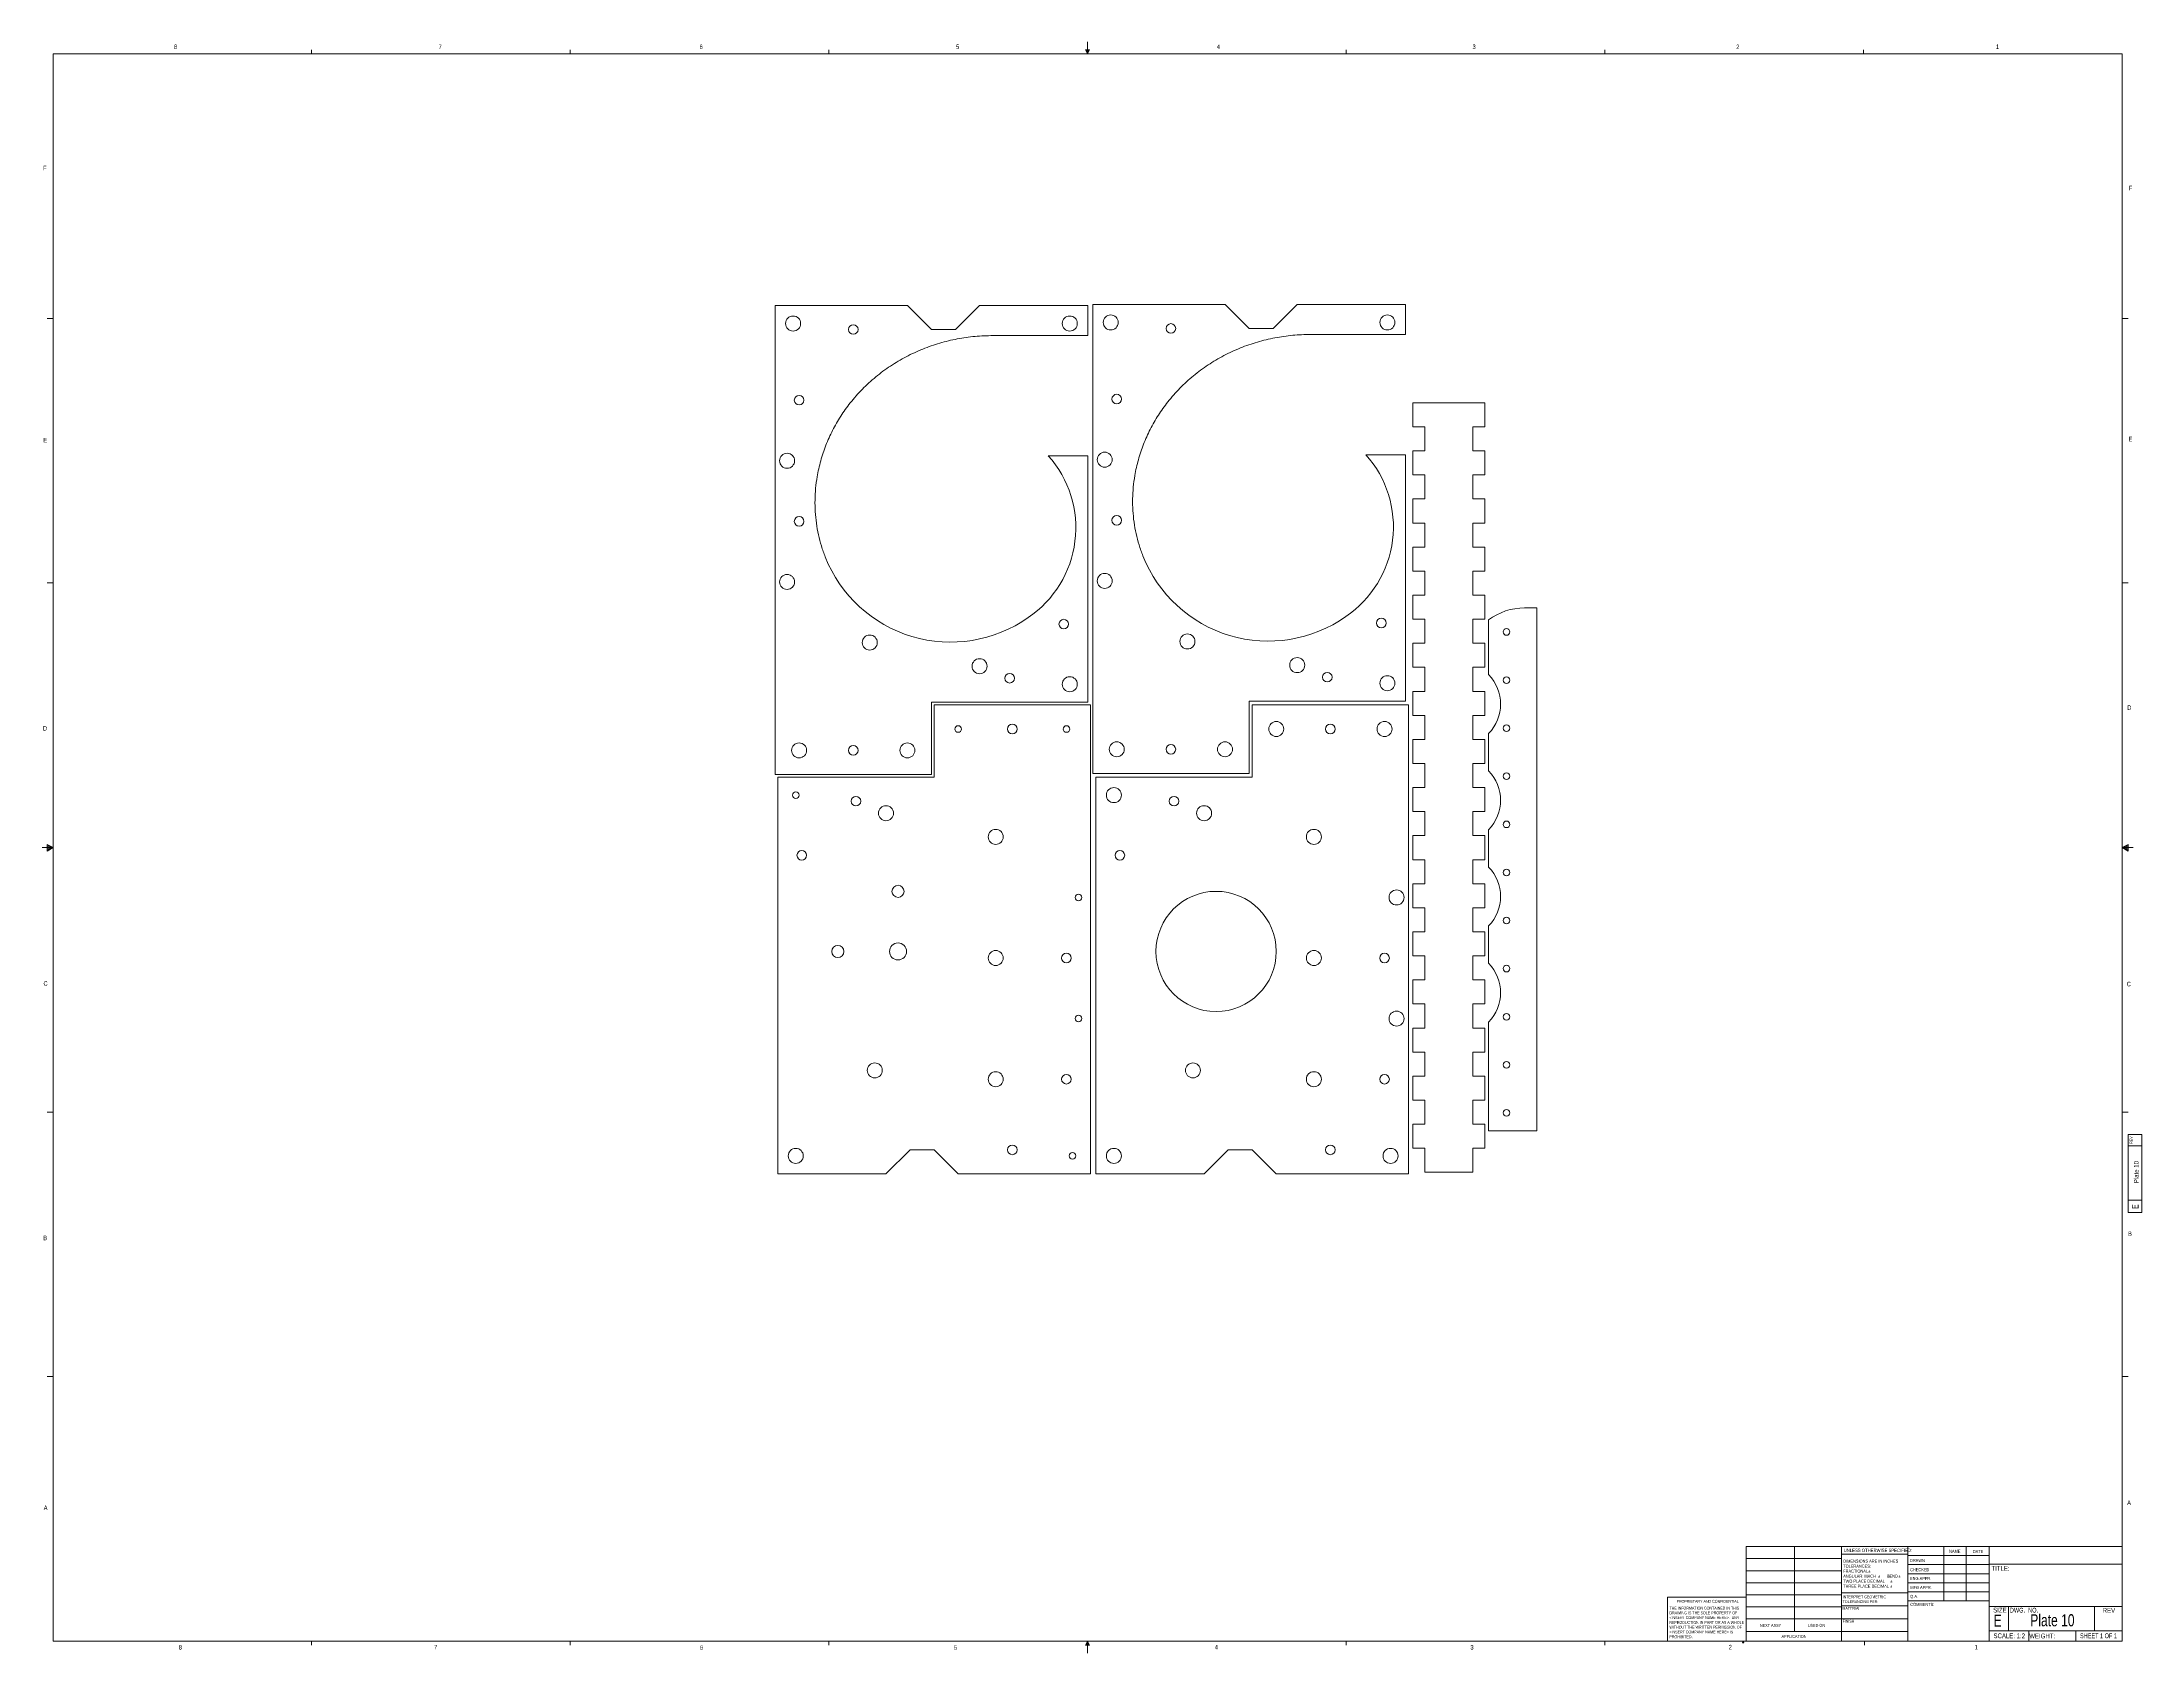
# Model space of a CAD drawing. Header units: inches. Extents: x 0.3 to 43.9, y 0.2 to 33.7.
import ezdxf

# ---------------------------------------------------------------- set-up
doc = ezdxf.new("R2010")
doc.units = ezdxf.units.IN
doc.header["$MEASUREMENT"] = 0
doc.styles.add('SLDTEXTSTYLE0', font='TXT', dxfattribs={"width": 0.75})
doc.styles.add('SLDTEXTSTYLE1', font='TXT', dxfattribs={"width": 0.6875})
doc.styles.add('SLDTEXTSTYLE2', font='TXT', dxfattribs={"width": 0.694444})

# ---------------------------------------------------------------- blocks, each defined once
blk = doc.blocks.new('SW_NOTE_0')
at = {"color": 0, "linetype": 'Continuous', "lineweight": 0, "char_height": 0.06, "attachment_point": 1, "style": 'SLDTEXTSTYLE0'}
for s, insert in [('INTERPRET GEOMETRIC', (0, 0.077)), ('TOLERANCING PER:', (0, -0.022))]:
    blk.add_mtext(s, dxfattribs=dict(at, insert=insert))
blk = doc.blocks.new('SW_NOTE_1')
at = {"color": 0, "linetype": 'Continuous', "lineweight": 0, "char_height": 0.065, "attachment_point": 1, "style": 'SLDTEXTSTYLE0'}
for s, insert in [('DIMENSIONS ARE IN INCHES', (0, 0.084)), ('ANGULAR: MACH', (0, -0.229)), ('TOLERANCES:', (0, -0.021)), ('TWO PLACE DECIMAL', (0, -0.334)), ('FRACTIONAL', (0, -0.125)), ('%%p', (0.518, -0.125)), ('%%p', (0.723, -0.229)), ('BEND', (0.907, -0.229)), ('%%p', (0.979, -0.334)), ('%%p', (1.148, -0.229)), ('THREE PLACE DECIMAL', (0, -0.438)), ('%%p', (0.974, -0.438))]:
    blk.add_mtext(s, dxfattribs=dict(at, insert=insert))
blk = doc.blocks.new('SW_NOTE_2')
at = {"color": 0, "linetype": 'Continuous', "lineweight": 0, "char_height": 0.06, "attachment_point": 1, "style": 'SLDTEXTSTYLE0'}
for s, insert in [('THE INFORMATION CONTAINED IN THIS', (0, 0.077)), ('WITHOUT THE WRITTEN PERMISSION OF', (0, -0.32)), ('<INSERT COMPANY NAME HERE>.  ANY', (0, -0.121)), ('<INSERT COMPANY NAME HERE> IS', (0, -0.42)), ('DRAWING IS THE SOLE PROPERTY OF', (0, -0.022)), ('REPRODUCTION IN PART OR AS A WHOLE', (0, -0.221)), ('PROHIBITED.', (0, -0.519))]:
    blk.add_mtext(s, dxfattribs=dict(at, insert=insert))

msp = doc.modelspace()

# ---------------------------------------------------------------- linework, layer by layer
at = {"color": 7, "linetype": 'Continuous', "lineweight": 0}
for p, q in [((22.023, 33.411), (22.023, 33.658)), ((0.523, 33.411), (43.523, 33.411)), ((0.523, 33.411), (0.523, 0.411)), ((5.898, 33.411), (5.898, 33.495)), ((11.273, 33.411), (11.273, 33.495)), ((16.648, 33.411), (16.648, 33.495)), ((21.981, 33.496), (22.067, 33.496)), ((22.023, 33.411), (21.981, 33.496)), ((22.023, 33.411), (21.989, 33.496)), ((22.023, 33.411), (22.009, 33.496)), ((22.023, 33.411), (22.036, 33.496)), ((22.023, 33.411), (22.046, 33.496)), ((22.023, 33.411), (22.067, 33.496)), ((27.398, 33.411), (27.398, 33.495)), ((32.773, 33.411), (32.773, 33.495)), ((38.148, 33.411), (38.148, 33.495)), ((43.523, 0.411), (43.523, 33.411)), ((0.523, 27.911), (0.398, 27.911)), ((43.523, 27.911), (43.648, 27.911)), ((0.523, 22.411), (0.398, 22.411)), ((43.523, 22.411), (43.648, 22.411)), ((0.523, 16.911), (0.294, 16.911)), ((0.399, 16.976), (0.399, 16.837)), ((0.523, 16.911), (0.399, 16.976)), ((0.399, 16.958), (0.523, 16.911)), ((0.399, 16.934), (0.523, 16.911)), ((0.399, 16.837), (0.523, 16.911)), ((0.399, 16.865), (0.523, 16.911)), ((0.399, 16.891), (0.523, 16.911)), ((43.523, 16.911), (43.647, 16.976)), ((43.647, 16.958), (43.523, 16.911)), ((43.647, 16.934), (43.523, 16.911)), ((43.647, 16.891), (43.523, 16.911)), ((43.647, 16.865), (43.523, 16.911)), ((43.647, 16.837), (43.523, 16.911)), ((43.523, 16.911), (43.752, 16.911)), ((43.647, 16.976), (43.647, 16.837)), ((0.523, 11.411), (0.398, 11.411)), ((43.523, 11.411), (43.648, 11.411)), ((43.648, 10.943), (43.937, 10.943)), ((43.648, 10.943), (43.648, 9.32)), ((43.937, 10.943), (43.937, 9.32)), ((43.937, 10.71), (43.648, 10.71)), ((43.648, 9.576), (43.937, 9.576)), ((43.648, 9.32), (43.937, 9.32)), ((0.523, 5.911), (0.398, 5.911)), ((43.523, 5.911), (43.648, 5.911)), ((35.714, 2.375), (43.523, 2.375)), ((35.714, 0.411), (35.714, 2.375)), ((36.712, 2.375), (36.712, 0.607)), ((37.691, 0.411), (37.691, 2.375)), ((39.073, 2.221), (37.691, 2.221)), ((39.073, 2.375), (39.073, 0.411)), ((39.073, 2.187), (40.764, 2.187)), ((39.817, 2.375), (39.817, 1.25)), ((40.285, 2.375), (40.285, 1.25)), ((40.764, 2.375), (40.764, 0.411)), ((35.714, 2.125), (37.691, 2.125)), ((35.714, 1.875), (37.691, 1.875)), ((39.073, 2), (40.764, 2)), ((39.073, 1.812), (40.764, 1.812)), ((40.764, 2.008), (43.523, 2.008)), ((34.077, 0.411), (34.077, 1.325)), ((35.714, 1.325), (34.077, 1.325)), ((35.714, 1.625), (37.691, 1.625)), ((35.714, 1.375), (37.691, 1.375)), ((37.691, 1.414), (39.073, 1.414)), ((40.764, 1.625), (39.073, 1.625)), ((40.764, 1.437), (39.073, 1.437)), ((35.714, 1.125), (37.691, 1.125)), ((35.714, 0.875), (37.691, 0.875)), ((37.691, 1.144), (39.073, 1.144)), ((37.691, 0.874), (39.073, 0.874)), ((40.764, 1.25), (39.073, 1.25)), ((40.764, 1.13), (43.523, 1.13)), ((41.16, 1.13), (41.16, 0.623)), ((42.951, 1.13), (42.951, 0.623)), ((35.714, 0.607), (39.073, 0.607)), ((40.764, 0.623), (43.523, 0.623)), ((41.587, 0.623), (41.587, 0.411)), ((42.559, 0.623), (42.559, 0.411)), ((43.523, 0.411), (0.523, 0.411)), ((5.898, 0.411), (5.898, 0.326)), ((11.273, 0.411), (11.273, 0.326)), ((16.648, 0.411), (16.648, 0.326)), ((22.023, 0.411), (21.981, 0.325)), ((21.981, 0.325), (22.067, 0.325)), ((22.023, 0.411), (21.989, 0.325)), ((22.023, 0.411), (22.009, 0.325)), ((22.023, 0.411), (22.023, 0.163)), ((22.023, 0.411), (22.067, 0.325)), ((22.023, 0.411), (22.046, 0.325)), ((22.023, 0.411), (22.036, 0.325)), ((27.398, 0.411), (27.398, 0.326)), ((32.773, 0.411), (32.773, 0.326)), ((35.634, 0.376), (35.648, 0.411)), ((35.66, 0.376), (35.634, 0.376)), ((35.648, 0.411), (35.66, 0.376)), ((38.173, 0.411), (38.173, 0.326))]:
    msp.add_line(p, q, dxfattribs=at)
at = {"color": 7, "linetype": 'Continuous', "lineweight": 15}
for p, q in [((15.529, 28.18), (15.529, 18.43)), ((18.279, 28.18), (15.529, 28.18)), ((18.279, 28.18), (18.779, 27.68)), ((19.279, 27.68), (19.779, 28.18)), ((22.029, 28.18), (19.779, 28.18)), ((22.029, 27.555), (22.029, 28.18)), ((22.13, 28.202), (22.13, 18.452)), ((24.88, 28.202), (22.13, 28.202)), ((24.88, 28.202), (25.38, 27.702)), ((25.88, 27.702), (26.38, 28.202)), ((28.63, 28.202), (26.38, 28.202)), ((28.63, 27.577), (28.63, 28.202)), ((18.779, 27.68), (19.279, 27.68)), ((20.058, 27.555), (22.029, 27.555)), ((25.38, 27.702), (25.88, 27.702)), ((26.659, 27.577), (28.63, 27.577)), ((28.781, 25.657), (28.781, 26.157)), ((30.281, 26.157), (28.781, 26.157)), ((30.281, 25.657), (30.281, 26.157)), ((28.781, 25.657), (29.031, 25.657)), ((29.031, 25.657), (29.031, 25.157)), ((30.031, 25.657), (30.281, 25.657)), ((30.031, 25.157), (30.031, 25.657)), ((22.029, 25.055), (21.206, 25.055)), ((22.029, 19.93), (22.029, 25.055)), ((28.63, 25.077), (27.807, 25.077)), ((28.63, 19.952), (28.63, 25.077)), ((28.781, 24.657), (28.781, 25.157)), ((29.031, 25.157), (28.781, 25.157)), ((30.281, 25.157), (30.031, 25.157)), ((30.281, 24.657), (30.281, 25.157)), ((28.781, 24.657), (29.031, 24.657)), ((29.031, 24.657), (29.031, 24.157)), ((30.031, 24.657), (30.281, 24.657)), ((30.031, 24.157), (30.031, 24.657)), ((28.781, 23.657), (28.781, 24.157)), ((29.031, 24.157), (28.781, 24.157)), ((30.281, 24.157), (30.031, 24.157)), ((30.281, 23.657), (30.281, 24.157)), ((28.781, 23.657), (29.031, 23.657)), ((29.031, 23.657), (29.031, 23.157)), ((30.031, 23.657), (30.281, 23.657)), ((30.031, 23.157), (30.031, 23.657)), ((28.781, 22.657), (28.781, 23.157)), ((29.031, 23.157), (28.781, 23.157)), ((30.281, 23.157), (30.031, 23.157)), ((30.281, 22.657), (30.281, 23.157)), ((28.781, 22.657), (29.031, 22.657)), ((29.031, 22.657), (29.031, 22.157)), ((30.031, 22.657), (30.281, 22.657)), ((30.031, 22.157), (30.031, 22.657)), ((28.781, 21.657), (28.781, 22.157)), ((29.031, 22.157), (28.781, 22.157)), ((30.281, 22.157), (30.031, 22.157)), ((30.281, 21.657), (30.281, 22.157)), ((31.357, 21.892), (31.107, 21.892)), ((31.357, 11.017), (31.357, 21.892)), ((28.781, 21.657), (29.031, 21.657)), ((29.031, 21.657), (29.031, 21.157)), ((30.031, 21.657), (30.281, 21.657)), ((30.031, 21.157), (30.031, 21.657)), ((30.357, 21.642), (30.357, 20.505)), ((28.781, 20.657), (28.781, 21.157)), ((29.031, 21.157), (28.781, 21.157)), ((30.281, 21.157), (30.031, 21.157)), ((30.281, 20.657), (30.281, 21.157)), ((28.781, 20.657), (29.031, 20.657)), ((29.031, 20.657), (29.031, 20.157)), ((30.031, 20.657), (30.281, 20.657)), ((30.031, 20.157), (30.031, 20.657)), ((28.781, 19.657), (28.781, 20.157)), ((29.031, 20.157), (28.781, 20.157)), ((30.281, 20.157), (30.031, 20.157)), ((30.281, 19.657), (30.281, 20.157)), ((18.779, 19.93), (22.029, 19.93)), ((18.779, 18.43), (18.779, 19.93)), ((18.834, 19.874), (18.834, 18.374)), ((22.084, 19.874), (18.834, 19.874)), ((22.084, 10.124), (22.084, 19.874)), ((25.38, 19.952), (28.63, 19.952)), ((25.38, 18.452), (25.38, 19.952)), ((25.445, 19.874), (25.445, 18.374)), ((28.695, 19.874), (25.445, 19.874)), ((28.695, 10.124), (28.695, 19.874)), ((28.781, 19.657), (29.031, 19.657)), ((29.031, 19.657), (29.031, 19.157)), ((30.031, 19.657), (30.281, 19.657)), ((30.031, 19.157), (30.031, 19.657)), ((30.357, 19.28), (30.357, 18.505)), ((28.781, 18.657), (28.781, 19.157)), ((29.031, 19.157), (28.781, 19.157)), ((30.281, 19.157), (30.031, 19.157)), ((30.281, 18.657), (30.281, 19.157)), ((15.529, 18.43), (18.779, 18.43)), ((15.584, 18.374), (15.584, 10.124)), ((18.834, 18.374), (15.584, 18.374)), ((22.13, 18.452), (25.38, 18.452)), ((25.445, 18.374), (22.195, 18.374)), ((22.195, 18.374), (22.195, 10.124)), ((28.781, 18.657), (29.031, 18.657)), ((29.031, 18.657), (29.031, 18.157)), ((30.031, 18.657), (30.281, 18.657)), ((30.031, 18.157), (30.031, 18.657)), ((28.781, 17.657), (28.781, 18.157)), ((29.031, 18.157), (28.781, 18.157)), ((30.281, 18.157), (30.031, 18.157)), ((30.281, 17.657), (30.281, 18.157)), ((28.781, 17.657), (29.031, 17.657)), ((29.031, 17.657), (29.031, 17.157)), ((30.031, 17.657), (30.281, 17.657)), ((30.031, 17.157), (30.031, 17.657)), ((28.781, 16.657), (28.781, 17.157)), ((29.031, 17.157), (28.781, 17.157)), ((30.281, 17.157), (30.031, 17.157)), ((30.281, 16.657), (30.281, 17.157)), ((30.357, 17.28), (30.357, 16.505)), ((28.781, 16.657), (29.031, 16.657)), ((29.031, 16.657), (29.031, 16.157)), ((30.031, 16.657), (30.281, 16.657)), ((30.031, 16.157), (30.031, 16.657)), ((28.781, 15.657), (28.781, 16.157)), ((29.031, 16.157), (28.781, 16.157)), ((30.281, 16.157), (30.031, 16.157)), ((30.281, 15.657), (30.281, 16.157)), ((28.781, 15.657), (29.031, 15.657)), ((29.031, 15.657), (29.031, 15.157)), ((30.031, 15.657), (30.281, 15.657)), ((30.031, 15.157), (30.031, 15.657)), ((30.357, 15.28), (30.357, 14.505)), ((28.781, 14.657), (28.781, 15.157)), ((29.031, 15.157), (28.781, 15.157)), ((30.281, 15.157), (30.031, 15.157)), ((30.281, 14.657), (30.281, 15.157)), ((28.781, 14.657), (29.031, 14.657)), ((29.031, 14.657), (29.031, 14.157)), ((30.031, 14.657), (30.281, 14.657)), ((30.031, 14.157), (30.031, 14.657)), ((28.781, 13.657), (28.781, 14.157)), ((29.031, 14.157), (28.781, 14.157)), ((30.281, 14.157), (30.031, 14.157)), ((30.281, 13.657), (30.281, 14.157)), ((28.781, 13.657), (29.031, 13.657)), ((29.031, 13.657), (29.031, 13.157)), ((30.031, 13.657), (30.281, 13.657)), ((30.031, 13.157), (30.031, 13.657)), ((28.781, 12.657), (28.781, 13.157)), ((29.031, 13.157), (28.781, 13.157)), ((30.281, 13.157), (30.031, 13.157)), ((30.281, 12.657), (30.281, 13.157)), ((30.357, 13.28), (30.357, 11.017)), ((28.781, 12.657), (29.031, 12.657)), ((29.031, 12.657), (29.031, 12.157)), ((30.031, 12.157), (30.031, 12.657)), ((30.031, 12.657), (30.281, 12.657)), ((28.781, 11.657), (28.781, 12.157)), ((29.031, 12.157), (28.781, 12.157)), ((30.281, 12.157), (30.031, 12.157)), ((30.281, 11.657), (30.281, 12.157)), ((28.781, 11.657), (29.031, 11.657)), ((29.031, 11.657), (29.031, 11.157)), ((30.031, 11.157), (30.031, 11.657)), ((30.031, 11.657), (30.281, 11.657)), ((28.781, 10.657), (28.781, 11.157)), ((29.031, 11.157), (28.781, 11.157)), ((30.281, 11.157), (30.031, 11.157)), ((30.281, 10.657), (30.281, 11.157)), ((30.357, 11.017), (31.357, 11.017)), ((18.334, 10.624), (17.834, 10.124)), ((18.834, 10.624), (18.334, 10.624)), ((19.334, 10.124), (18.834, 10.624)), ((24.945, 10.624), (24.445, 10.124)), ((25.445, 10.624), (24.945, 10.624)), ((25.945, 10.124), (25.445, 10.624)), ((28.781, 10.657), (29.031, 10.657)), ((29.031, 10.657), (29.031, 10.157)), ((30.031, 10.157), (30.031, 10.657)), ((30.031, 10.657), (30.281, 10.657)), ((15.584, 10.124), (17.834, 10.124)), ((19.334, 10.124), (22.084, 10.124)), ((22.195, 10.124), (24.445, 10.124)), ((25.945, 10.124), (28.695, 10.124)), ((30.031, 10.157), (29.031, 10.157))]:
    msp.add_line(p, q, dxfattribs=at)
for centre, radius in [((15.904, 27.805), 0.156), ((21.654, 27.805), 0.156), ((22.505, 27.827), 0.156), ((28.255, 27.827), 0.156), ((17.154, 27.68), 0.1), ((23.755, 27.702), 0.1), ((16.029, 26.211), 0.1), ((22.63, 26.234), 0.1), ((15.779, 24.951), 0.156), ((22.38, 24.974), 0.156), ((16.029, 23.691), 0.1), ((22.63, 23.714), 0.1), ((15.779, 22.432), 0.156), ((22.38, 22.454), 0.156), ((21.529, 21.555), 0.1), ((28.13, 21.577), 0.1), ((30.732, 21.392), 0.0689), ((17.497, 21.172), 0.156), ((24.099, 21.194), 0.156), ((19.779, 20.68), 0.156), ((20.404, 20.43), 0.1), ((26.38, 20.702), 0.156), ((27.005, 20.452), 0.1), ((21.654, 20.305), 0.156), ((28.255, 20.327), 0.156), ((30.732, 20.392), 0.0689), ((19.334, 19.374), 0.0689), ((20.459, 19.374), 0.1), ((21.584, 19.374), 0.0689), ((25.945, 19.374), 0.156), ((27.07, 19.374), 0.1), ((28.195, 19.374), 0.156), ((30.732, 19.392), 0.0689), ((16.029, 18.93), 0.156), ((17.154, 18.93), 0.1), ((18.279, 18.93), 0.156), ((22.63, 18.952), 0.156), ((23.755, 18.952), 0.1), ((24.88, 18.952), 0.156), ((30.732, 18.392), 0.0689), ((15.959, 17.999), 0.0689), ((17.209, 17.874), 0.1), ((22.57, 17.999), 0.156), ((23.82, 17.874), 0.1), ((17.834, 17.624), 0.156), ((24.445, 17.624), 0.156), ((30.732, 17.392), 0.0689), ((20.115, 17.132), 0.156), ((26.727, 17.132), 0.156), ((16.084, 16.749), 0.1), ((22.695, 16.749), 0.1), ((30.732, 16.392), 0.0689), ((18.084, 15.999), 0.125), ((21.834, 15.872), 0.0689), ((24.695, 14.749), 1.25), ((28.445, 15.872), 0.156), ((30.732, 15.392), 0.0689), ((16.834, 14.749), 0.125), ((18.084, 14.749), 0.177), ((20.115, 14.613), 0.156), ((21.584, 14.613), 0.1), ((26.727, 14.613), 0.156), ((28.195, 14.613), 0.1), ((30.732, 14.392), 0.0689), ((21.834, 13.353), 0.0689), ((28.445, 13.353), 0.156), ((30.732, 13.392), 0.0689), ((17.602, 12.276), 0.156), ((20.115, 12.093), 0.156), ((24.214, 12.276), 0.156), ((26.727, 12.093), 0.156), ((30.732, 12.392), 0.0689), ((21.584, 12.093), 0.1), ((28.195, 12.093), 0.1), ((30.732, 11.392), 0.0689), ((15.959, 10.499), 0.156), ((20.459, 10.624), 0.1), ((21.709, 10.499), 0.0689), ((22.57, 10.499), 0.156), ((27.07, 10.624), 0.1), ((28.32, 10.499), 0.156)]:
    msp.add_circle(centre, radius, dxfattribs=at)
for centre, radius, start, end in [((19.529, 23.555), 2.25, 304.034, 41.8103), ((26.13, 23.577), 2.25, 304.034, 41.8103), ((19.176, 23.981), 2.801, 201.5669, 305.1322), ((25.778, 24.003), 2.801, 201.5669, 305.1322), ((31.107, 20.642), 1.25, 90, 126.8699), ((29.732, 19.892), 0.875, 315.5847, 44.4153), ((29.732, 17.892), 0.875, 315.5847, 44.4153), ((29.732, 15.892), 0.875, 315.5847, 44.4153), ((29.732, 13.892), 0.875, 315.5847, 44.4153)]:
    msp.add_arc(centre, radius, start, end, dxfattribs=at)
for points in [[(16.571, 22.951), (16.543, 23.027), (16.487, 23.179), (16.427, 23.414), (16.384, 23.653), (16.361, 23.894), (16.356, 24.137), (16.369, 24.379), (16.405, 24.652), (16.472, 24.952), (16.58, 25.275), (16.72, 25.585), (16.889, 25.879), (17.095, 26.167), (17.338, 26.442), (17.618, 26.7), (17.924, 26.926), (18.252, 27.12), (18.595, 27.279), (18.951, 27.403), (19.314, 27.49), (19.684, 27.544), (19.933, 27.551), (20.058, 27.555)], [(23.173, 22.974), (23.145, 23.049), (23.089, 23.201), (23.029, 23.436), (22.986, 23.675), (22.962, 23.917), (22.957, 24.16), (22.971, 24.402), (23.007, 24.674), (23.074, 24.975), (23.182, 25.297), (23.321, 25.607), (23.491, 25.902), (23.696, 26.189), (23.939, 26.465), (24.22, 26.722), (24.526, 26.949), (24.853, 27.143), (25.197, 27.302), (25.552, 27.425), (25.916, 27.512), (26.286, 27.567), (26.535, 27.574), (26.659, 27.577)]]:
    msp.add_open_spline(points, degree=3, knots=[0, 0, 0, 0, 0.035718, 0.071436, 0.107155, 0.142874, 0.178593, 0.214312, 0.250031, 0.300028, 0.350025, 0.400023, 0.450022, 0.500021, 0.556016, 0.612011, 0.668007, 0.724004, 0.780001, 0.835, 0.889999, 0.944999, 1, 1, 1, 1], dxfattribs=at)

# ---------------------------------------------------------------- block references
at = {"color": 7, "linetype": 'Continuous', "lineweight": 0}
for name, p in [('SW_NOTE_1', (37.728, 2.023)), ('SW_NOTE_0', (37.716, 1.283)), ('SW_NOTE_2', (34.116, 1.05))]:
    msp.add_blockref(name, p, dxfattribs=at)

# ---------------------------------------------------------------- texts
for s, insert, char_height, attachment_point, style in [('8', (3.036, 33.607), 0.0938, 1, 'SLDTEXTSTYLE0'), ('6', (13.96, 33.606), 0.0938, 1, 'SLDTEXTSTYLE0'), ('5', (19.291, 33.607), 0.0938, 1, 'SLDTEXTSTYLE0'), ('3', (30.024, 33.606), 0.0938, 1, 'SLDTEXTSTYLE0'), ('2', (35.505, 33.605), 0.0938, 1, 'SLDTEXTSTYLE0'), ('1', (40.902, 33.607), 0.0938, 1, 'SLDTEXTSTYLE0'), ('7', (8.536, 33.605), 0.0938, 1, 'SLDTEXTSTYLE0'), ('4', (24.709, 33.603), 0.0938, 1, 'SLDTEXTSTYLE0'), ('F', (0.318, 31.084), 0.0938, 1, 'SLDTEXTSTYLE0'), ('F', (43.665, 30.669), 0.0938, 1, 'SLDTEXTSTYLE0'), ('E', (0.322, 25.428), 0.0938, 1, 'SLDTEXTSTYLE0'), ('E', (43.657, 25.449), 0.0938, 1, 'SLDTEXTSTYLE0'), ('D', (43.632, 19.866), 0.0938, 1, 'SLDTEXTSTYLE0'), ('D', (0.313, 19.436), 0.0938, 1, 'SLDTEXTSTYLE0'), ('C', (0.325, 14.132), 0.0938, 1, 'SLDTEXTSTYLE0'), ('C', (43.62, 14.118), 0.0938, 1, 'SLDTEXTSTYLE0'), ('B', (0.322, 8.84), 0.0938, 1, 'SLDTEXTSTYLE0'), ('B', (43.648, 8.926), 0.0938, 1, 'SLDTEXTSTYLE0'), ('A', (0.33, 3.231), 0.0938, 1, 'SLDTEXTSTYLE0'), ('A', (43.629, 3.335), 0.0938, 1, 'SLDTEXTSTYLE0'), ('UNLESS OTHERWISE SPECIFIED:', (37.738, 2.332), 0.07, 1, 'SLDTEXTSTYLE0'), ('NAME', (39.929, 2.309), 0.065, 1, 'SLDTEXTSTYLE0'), ('DATE', (40.421, 2.307), 0.065, 1, 'SLDTEXTSTYLE0'), ('ENG APPR.', (39.116, 1.745), 0.065, 1, 'SLDTEXTSTYLE0'), ('DRAWN', (39.117, 2.12), 0.065, 1, 'SLDTEXTSTYLE0'), ('CHECKED', (39.119, 1.928), 0.065, 1, 'SLDTEXTSTYLE0'), ('TITLE:', (40.81, 1.973), 0.1, 1, 'SLDTEXTSTYLE0'), ('Q.A.', (39.12, 1.372), 0.065, 1, 'SLDTEXTSTYLE0'), ('MFG APPR.', (39.121, 1.558), 0.065, 1, 'SLDTEXTSTYLE0'), ('PROPRIETARY AND CONFIDENTIAL', (34.264, 1.268), 0.06, 1, 'SLDTEXTSTYLE0'), ('MATERIAL', (37.711, 1.121), 0.06, 1, 'SLDTEXTSTYLE0'), ('COMMENTS:', (39.121, 1.206), 0.065, 1, 'SLDTEXTSTYLE0'), ('SIZE', (40.845, 1.106), 0.1, 1, 'SLDTEXTSTYLE0'), ('E', (40.853, 0.963), 0.25, 1, 'SLDTEXTSTYLE0'), ('DWG.  NO.', (41.191, 1.104), 0.1, 1, 'SLDTEXTSTYLE2'), ('Plate 10', (42.075, 0.969), 0.25, 2, 'SLDTEXTSTYLE0'), ('REV', (43.121, 1.1), 0.1, 1, 'SLDTEXTSTYLE0'), ('NEXT ASSY', (35.997, 0.768), 0.0625, 1, 'SLDTEXTSTYLE0'), ('APPLICATION', (36.446, 0.539), 0.0625, 1, 'SLDTEXTSTYLE0'), ('USED ON', (36.994, 0.769), 0.0625, 1, 'SLDTEXTSTYLE0'), ('FINISH', (37.714, 0.853), 0.06, 1, 'SLDTEXTSTYLE0'), ('SCALE: 1:2', (40.852, 0.571), 0.1, 1, 'SLDTEXTSTYLE0'), ('WEIGHT:', (41.595, 0.567), 0.1, 1, 'SLDTEXTSTYLE0'), ('SHEET 1 OF 1', (42.65, 0.571), 0.1, 1, 'SLDTEXTSTYLE1'), ('8', (3.136, 0.329), 0.0938, 1, 'SLDTEXTSTYLE0'), ('7', (8.444, 0.332), 0.0938, 1, 'SLDTEXTSTYLE0'), ('6', (13.966, 0.323), 0.0938, 1, 'SLDTEXTSTYLE0'), ('5', (19.245, 0.325), 0.0938, 1, 'SLDTEXTSTYLE0'), ('4', (24.667, 0.331), 0.0938, 1, 'SLDTEXTSTYLE0'), ('3', (29.981, 0.328), 0.0938, 1, 'SLDTEXTSTYLE0'), ('2', (35.347, 0.333), 0.0938, 1, 'SLDTEXTSTYLE0'), ('1', (40.461, 0.333), 0.0938, 1, 'SLDTEXTSTYLE0')]:
    msp.add_mtext(s, dxfattribs=dict(at, insert=insert, char_height=char_height, attachment_point=attachment_point, style=style))
at = {"color": 7, "linetype": 'Continuous', "lineweight": 0, "rotation": 90, "style": 'SLDTEXTSTYLE0'}
for s, insert, char_height, attachment_point in [('REV', (43.681, 10.75), 0.06, 1), ('Plate 10', (43.769, 10.162), 0.1, 2), ('E', (43.727, 9.393), 0.138, 1)]:
    msp.add_mtext(s, dxfattribs=dict(at, insert=insert, char_height=char_height, attachment_point=attachment_point))

doc.saveas('drawing.dxf')
